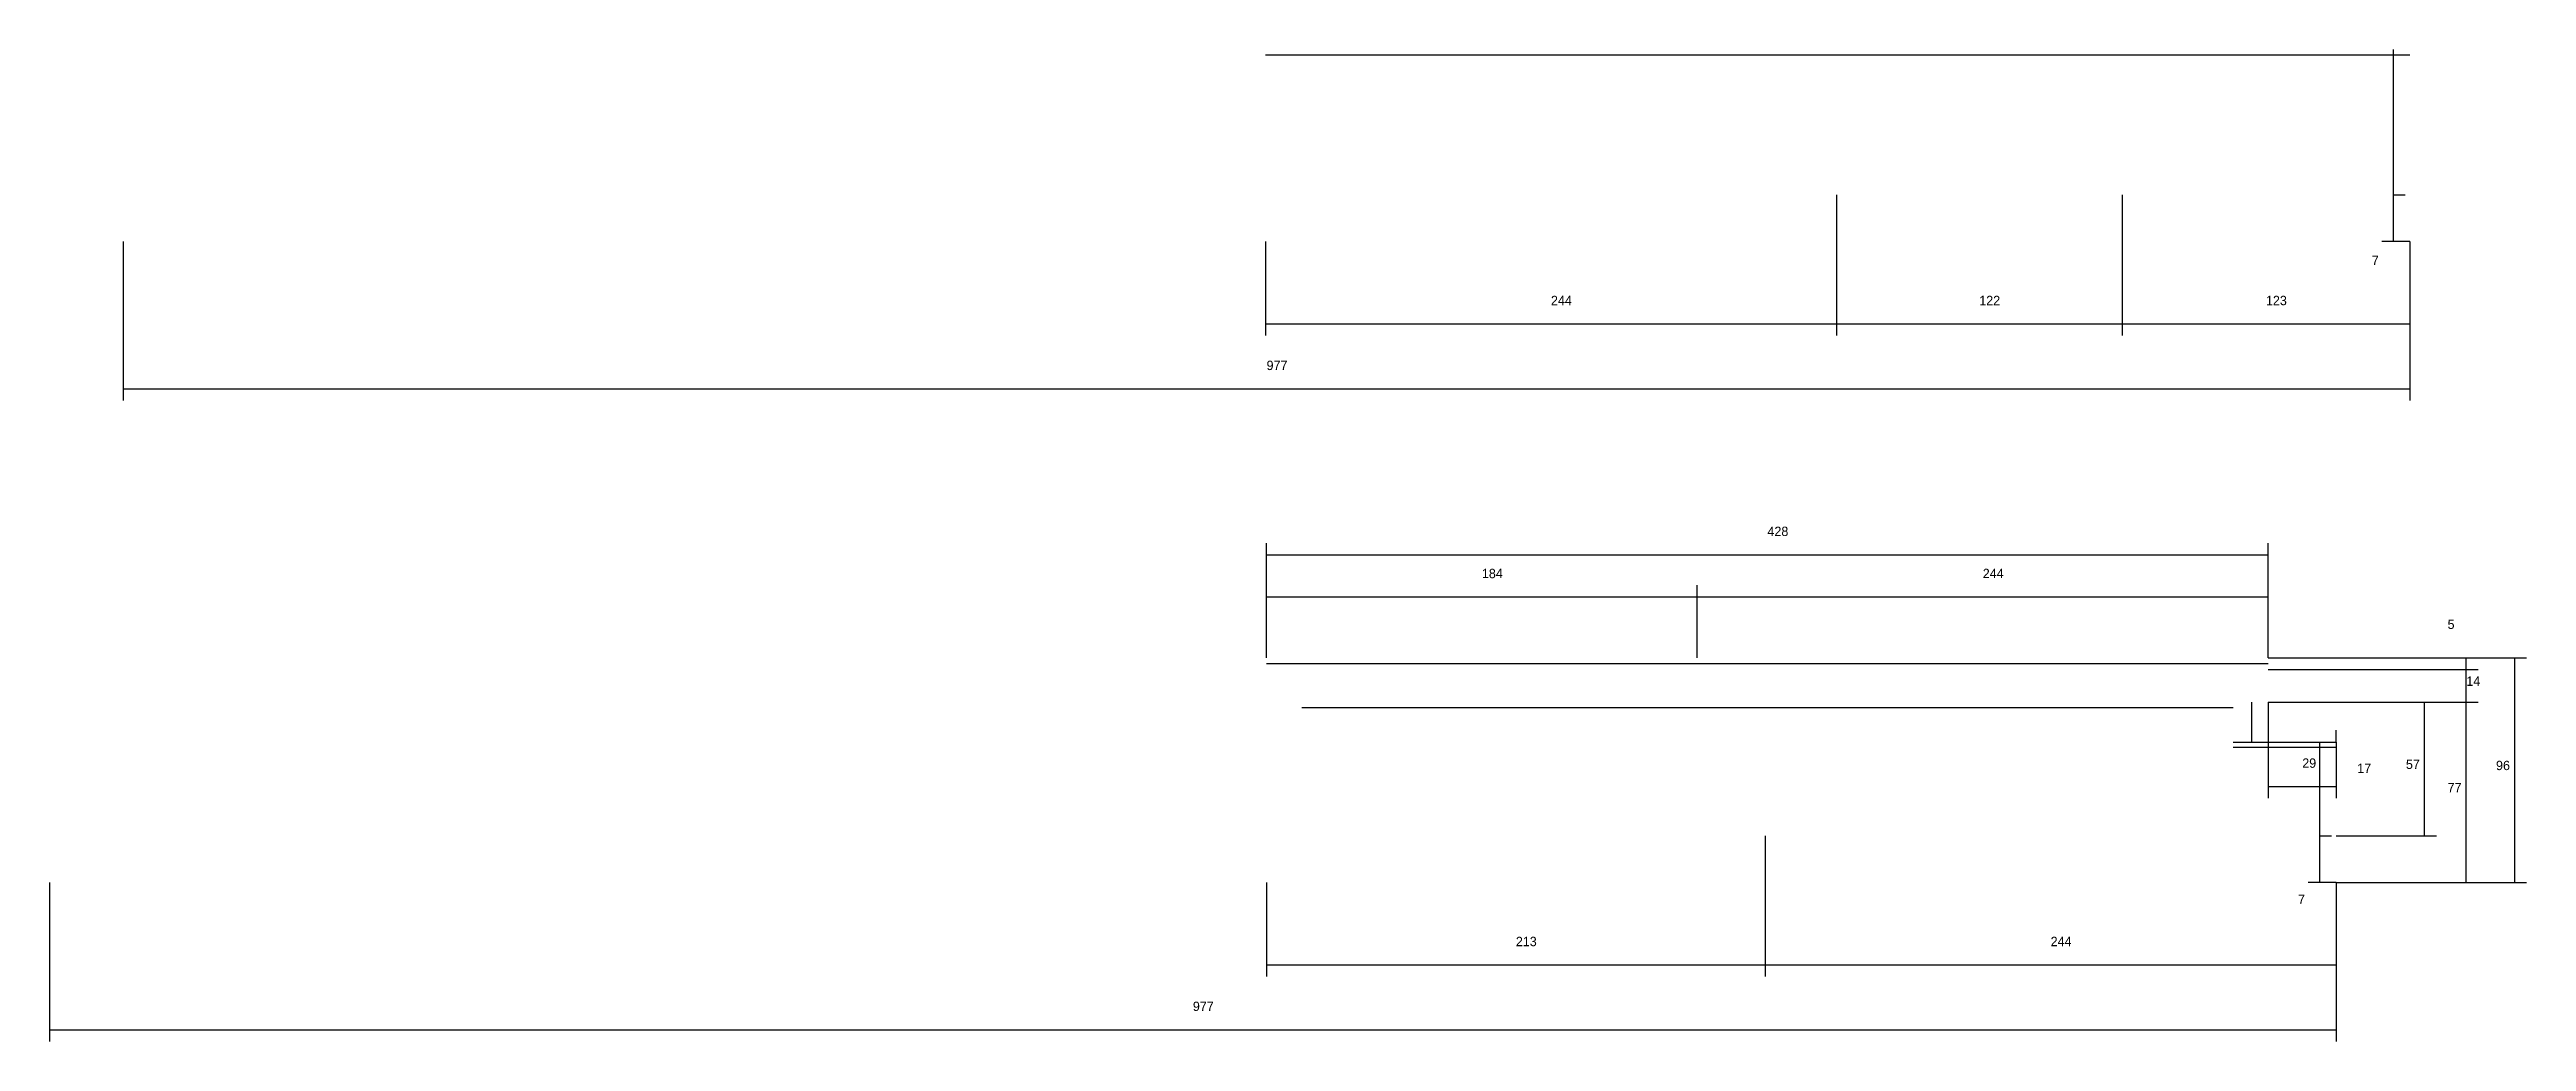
# Model space of a CAD drawing. Header units: metres. Extents: x 3629 to 6273, y -3312 to -2117.
# Drawn here: x 3629 to 4688, y -2572 to -2149 of the extents above; entities that cross this region are included whole.
import ezdxf

# ---------------------------------------------------------------- set-up
doc = ezdxf.new("R2010")
doc.units = ezdxf.units.M
for name, color, linetype in [('COTA', 4, 'Continuous'), ('SARR_2.2x7', 40, 'Continuous'), ('SARR_EDITAR', 141, 'Continuous')]:
    doc.layers.add(name, color=color, linetype=linetype)

msp = doc.modelspace()

# ---------------------------------------------------------------- texts
at = {"layer": 'COTA'}
for s, p in [('7', (4621.6, -2240.8)), ('244', (4270.9, -2257.9)), ('122', (4453.9, -2257.9)), ('123', (4576.4, -2257.9)), ('977', (4149.4, -2285.6)), ('428', (4363.4, -2356.5)), ('184', (4241.4, -2374.5)), ('244', (4455.4, -2374.5)), ('5', (4654, -2396.2)), ('14', (4662, -2420.5)), ('29', (4591.9, -2455.5)), ('17', (4615.4, -2457.7)), ('57', (4636.2, -2456)), ('96', (4674.7, -2456.5)), ('77', (4654, -2466)), ('7', (4590.1, -2513.7)), ('213', (4255.9, -2531.7)), ('244', (4484.4, -2531.7)), ('977', (4117.9, -2559.4))]:
    msp.add_text(s, height=4, dxfattribs=at).set_placement(p)

# ---------------------------------------------------------------- linework, layer by layer
at = {"layer": 'COTA'}
for p, q in [((4392.9, -2210.7), (4392.9, -2270.9)), ((4392.9, -2210.7), (4392.9, -2270.9)), ((4514.9, -2210.7), (4514.9, -2270.9)), ((4630.9, -2230.7), (4630.9, -2210.7)), ((4630.9, -2210.7), (4635.9, -2210.7)), ((3660.9, -2230.7), (3660.9, -2298.6)), ((4148.9, -2230.7), (4148.9, -2270.9)), ((4514.9, -2230.7), (4514.9, -2270.9)), ((4637.9, -2230.7), (4625.9, -2230.7)), ((4637.9, -2230.7), (4637.9, -2270.9)), ((4637.9, -2230.7), (4637.9, -2298.6)), ((4148.9, -2265.9), (4392.9, -2265.9)), ((4392.9, -2265.9), (4514.9, -2265.9)), ((4514.9, -2265.9), (4637.9, -2265.9)), ((3660.9, -2293.6), (4637.9, -2293.6)), ((4149.4, -2408.5), (4149.4, -2359.5)), ((4577.4, -2408.5), (4577.4, -2359.5)), ((4149.4, -2364.5), (4577.4, -2364.5)), ((4149.4, -2408.5), (4149.4, -2377.5)), ((4333.4, -2408.5), (4333.4, -2377.5)), ((4333.4, -2408.5), (4333.4, -2377.5)), ((4577.4, -2408.5), (4577.4, -2377.5)), ((4149.4, -2382.5), (4333.4, -2382.5)), ((4333.4, -2382.5), (4577.4, -2382.5)), ((4577.4, -2408.5), (4687.7, -2408.5)), ((4577.4, -2408.5), (4667, -2408.5)), ((4662, -2413.5), (4662, -2408.5)), ((4682.7, -2504.5), (4682.7, -2408.5)), ((4577.4, -2413.5), (4667, -2413.5)), ((4606.4, -2413.5), (4667, -2413.5)), ((4662, -2427.5), (4662, -2413.5)), ((4577.4, -2427.5), (4577.4, -2449.5)), ((4577.4, -2427.5), (4649.2, -2427.5)), ((4606.4, -2427.5), (4667, -2427.5)), ((4606.4, -2427.5), (4667, -2427.5)), ((4644.2, -2484.5), (4644.2, -2427.5)), ((4662, -2504.5), (4662, -2427.5)), ((4577.4, -2444.5), (4577.4, -2468.5)), ((4577.4, -2444.5), (4606.4, -2444.5)), ((4606.4, -2444.5), (4606.4, -2439.5)), ((4606.4, -2444.5), (4606.4, -2468.5)), ((4577.4, -2463.5), (4606.4, -2463.5)), ((4362.4, -2484.5), (4362.4, -2544.7)), ((4599.4, -2504.5), (4599.4, -2484.5)), ((4599.4, -2484.5), (4604.4, -2484.5)), ((4606.4, -2484.5), (4649.2, -2484.5)), ((3629.4, -2504.5), (3629.4, -2572.4)), ((4149.4, -2504.5), (4149.4, -2544.7)), ((4362.4, -2504.5), (4362.4, -2544.7)), ((4606.4, -2504.5), (4594.4, -2504.5)), ((4606.4, -2504.5), (4606.4, -2544.7)), ((4606.4, -2504.5), (4687.7, -2504.5)), ((4606.4, -2504.5), (4667, -2504.5)), ((4606.4, -2504.5), (4606.4, -2572.4)), ((4149.4, -2539.7), (4362.4, -2539.7)), ((4362.4, -2539.7), (4606.4, -2539.7)), ((3629.4, -2567.4), (4606.4, -2567.4))]:
    msp.add_line(p, q, dxfattribs=at)
at = {"layer": 'SARR_2.2x7'}
for p, q in [((4148.9, -2150.9), (4392.9, -2150.9)), ((4392.9, -2150.9), (4514.9, -2150.9)), ((4514.9, -2150.9), (4637.9, -2150.9)), ((4630.9, -2230.7), (4630.9, -2148.7)), ((4164.4, -2429.7), (4362.4, -2429.7)), ((4362.4, -2429.7), (4562.4, -2429.7)), ((4570.4, -2444.5), (4570.4, -2427.5)), ((4562.4, -2444.5), (4577.4, -2444.5)), ((4599.4, -2484.5), (4599.4, -2444.5)), ((4562.4, -2446.7), (4606.4, -2446.7))]:
    msp.add_line(p, q, dxfattribs=at)
at = {"layer": 'SARR_EDITAR'}
for p, q in [((4149.4, -2411), (4333.4, -2411)), ((4333.4, -2411), (4577.4, -2411))]:
    msp.add_line(p, q, dxfattribs=at)

msp.set_redraw_order([(e.dxf.handle, doc.entitydb.next_handle()) for e in msp.query("TEXT MTEXT ATTDEF DIMENSION ARC_DIMENSION")])  # texts and dimensions are drawn at this point

doc.saveas('drawing.dxf')
